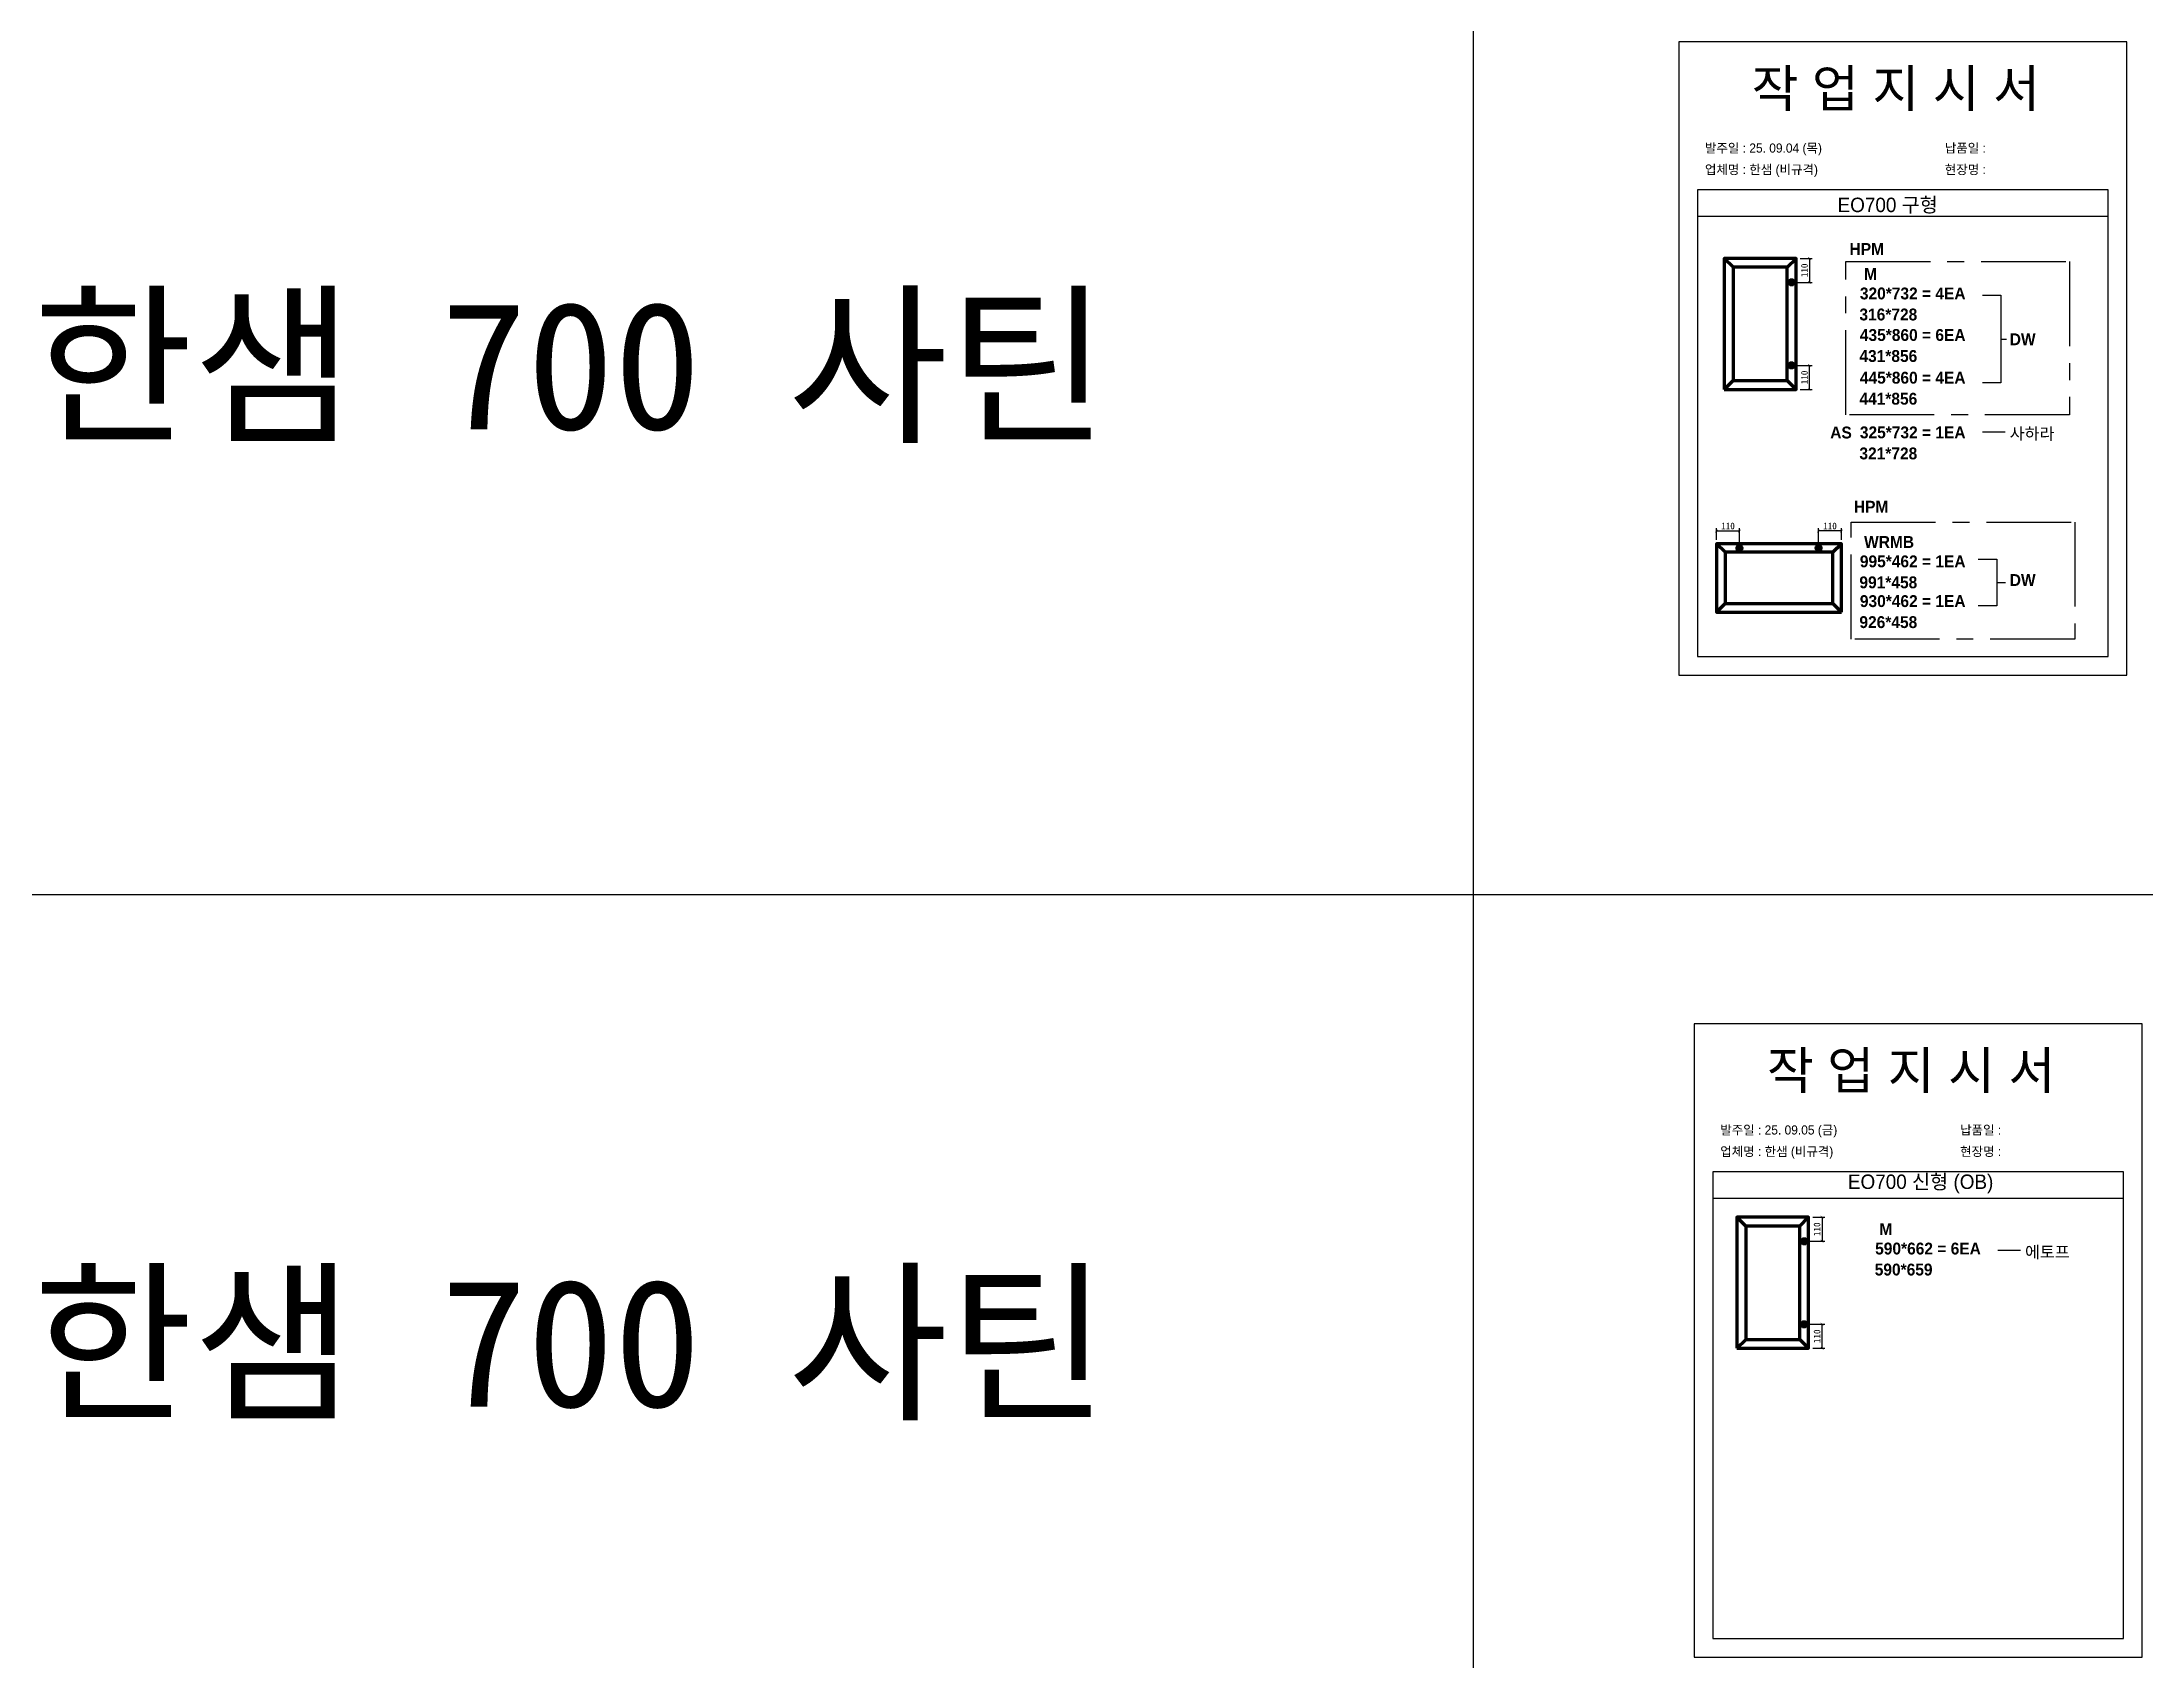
# Model space of a CAD drawing. Header units: millimetres. Extents: x -44117 to 256353, y -2095463 to 65325.
# Drawn here: x 104930 to 112809, y -286434 to -280373 of the extents above; entities that cross this region are included whole.
import ezdxf

# ---------------------------------------------------------------- set-up
doc = ezdxf.new("R2010")
doc.units = ezdxf.units.MM
doc.header["$LTSCALE"] = 10
doc.linetypes.add('CENTER', pattern=[50.8, 31.75, -6.35, 6.35, -6.35])
doc.layers.add('cen', color=1, linetype='CENTER')
doc.layers.add('Layer1', color=7, linetype='Continuous', lineweight=70)
doc.styles.add('MtX_Gulim', font='')
doc.styles.get('MtX_Gulim').set_extended_font_data('Gulim', bold=True)
doc.dimstyles.new('ISO-25', dxfattribs={"dimtxt": 2.5, "dimasz": 2.5, "dimexe": 1, "dimexo": 1, "dimtad": 1, "dimtxsty": 'Standard', "dimblk": 'ARCHTICK', "dimcen": 2.5, "dimadec": 0, "dimazin": 0, "dimtfac": 1, "dimtmove": 0, "dimatfit": 3, "dimfxl": 0, "dimarcsym": 0})

msp = doc.modelspace()

# ---------------------------------------------------------------- texts
at = {"color": 242, "linetype": 'Continuous', "true_color": 0xcd2027, "style": 'MtX_Gulim'}
for s, p in [('HPM', (111711.76596, -281172.48534)), ('316*728', (111748.83686, -281418.11702)), ('431*856', (111748.83686, -281573.98932)), ('441*856', (111748.83686, -281734.34716)), ('AS', (111639.32337, -281861.09374)), ('321*728', (111748.83686, -281939.56033)), ('HPM', (111728.07414, -282139.65829)), ('991*458', (111748.83686, -282423.50341)), ('926*458', (111748.83686, -282572.64742)), ('590*659', (111806.20616, -285002.45085))]:
    msp.add_text(s, height=44.508282, dxfattribs=at).set_placement(p)
at = {"linetype": 'Continuous', "style": 'MtX_Gulim'}
for s, height, p in [('320*732 = 4EA', 44.508282, (111750.49373, -281339.23577)), ('M', 44.50828, (111766.29736, -281266.50843)), ('435*860 = 6EA', 44.508282, (111750.49373, -281495.10808)), ('DW', 44.508282, (112312.80635, -281511.38903)), ('445*860 = 4EA', 44.508282, (111750.49373, -281655.46591)), ('325*732 = 1EA', 44.508282, (111750.49373, -281860.67909)), ('사하라', 44.508282, (112312.80635, -281865.29765)), ('WRMB', 44.508282, (111766.29736, -282271.89483)), ('995*462 = 1EA', 44.508282, (111750.49373, -282344.62217)), ('DW', 44.508282, (112312.80635, -282414.72953)), ('930*462 = 1EA', 44.508282, (111750.49373, -282493.76617)), ('M', 44.50828, (111823.66666, -284850.84227)), ('590*662 = 6EA', 44.508282, (111807.86304, -284923.56961)), ('에토프', 44.508282, (112370.17565, -284936.48641))]:
    msp.add_text(s, height=height, dxfattribs=at).set_placement(p)
at = {"attachment_point": 1}
for s, width, gutter_width, heights, insert, char_height in [('{\\fGulim|b0|i0|c129|p50;작 업 지 시 서}', 3307.3198183, 12.5, [-155.84554], (111344.37619, -280477.44915), 140), ('{\\fGulim|b0|i0|c129|p50;발주일 : 25. 09.04 (목)}', 3307.3198183, 12.5, [34.50412], (111169.16683, -280754.16957), 34.3), ('{\\fGulim|b0|i0|c129|p50;납품일 :}', 3307.3198183, 12.5, [37.67976], (112069.14481, -280754.16957), 34.3), ('{\\fGulim|b0|i0|c129|p50;업체명 : 한샘 (비규격)}', 3307.3198183, 12.5, [36.11279], (111169.16683, -280834.82575), 34.3), ('{\\fGulim|b0|i0|c129|p50;현장명 : }', 3307.3198183, 12.5, [-38.2735], (112069.14481, -280834.82575), 34.3), ('{\\fGulim|b0|i0|c129|p50;EO700 구형}', 5224.9748335, 19.74777, [57.05176], (111666.88042, -280957.49564), 54.1878762), ('{\\f굴림|b0|i0|c129|p50;한샘} 700 {\\f굴림|b0|i0|c129|p50;사틴}', 5072.1082947, 2395.6482, [-533.35869], (104895.62473, -281347.9581), 479.1296392), ('{\\fGulim|b0|i0|c129|p50;작 업 지 시 서}', 3307.3198183, 12.5, [-155.84554], (111401.8937, -284162.36332), 140), ('{\\fGulim|b0|i0|c129|p50;발주일 : 25. 09.05 (금)}', 3307.3198183, 12.5, [34.50412], (111226.68435, -284439.08374), 34.3), ('{\\fGulim|b0|i0|c129|p50;납품일 :}', 3307.3198183, 12.5, [37.67976], (112126.66233, -284439.08374), 34.3), ('{\\fGulim|b0|i0|c129|p50;업체명 : 한샘 (비규격)}', 3307.3198183, 12.5, [36.11279], (111226.68435, -284519.73992), 34.3), ('{\\fGulim|b0|i0|c129|p50;현장명 : }', 3307.3198183, 12.5, [-38.2735], (112126.66233, -284519.73992), 34.3), ('{\\fGulim|b0|i0|c129|p50;EO700 신형 (OB)}', 5224.9748335, 19.74777, [57.05176], (111705.63577, -284623.50488), 54.1878762), ('{\\f굴림|b0|i0|c129|p50;한샘} 700 {\\f굴림|b0|i0|c129|p50;사틴}', 5072.1082947, 2395.6482, [-533.35869], (104895.62473, -285016.07699), 479.1296392)]:
    msp.add_mtext_dynamic_manual_height_columns(s, width=width, gutter_width=gutter_width, heights=heights, dxfattribs=dict(at, insert=insert, char_height=char_height))

# ---------------------------------------------------------------- blocks, each defined once
blk = doc.blocks.new('_ArchTick')
at = {"color": 0, "linetype": 'ByBlock', "const_width": 0.15}
blk.add_lwpolyline([(-0.5, -0.5), (0.5, 0.5)], dxfattribs=at)
blk = doc.blocks.new('*D3265')
at = {"color": 0, "lineweight": -2}
for p, q in [((111573.4, -284783.9), (111618.6, -284783.9)), ((111608.6, -284783.9), (111608.6, -284874)), ((111556.2, -284874), (111618.6, -284874))]:
    blk.add_line(p, q, dxfattribs=at)
at = {"layer": 'Defpoints', "color": 0}
for p in [(111558.4, -284783.9), (111541.2, -284874), (111608.6, -284874)]:
    blk.add_point(p, dxfattribs=at)
at = {"color": 0, "lineweight": -2, "xscale": 10, "yscale": 10, "zscale": 10}
for p, rotation in [((111608.6, -284783.9), 90), ((111608.6, -284874), 270)]:
    blk.add_blockref('_ArchTick', p, dxfattribs=dict(at, rotation=rotation))
at = {"color": 0, "insert": (111589.8, -284828.9), "char_height": 25, "attachment_point": 5, "rotation": 90}
blk.add_mtext('110', dxfattribs=at)
blk = doc.blocks.new('*D3266')
at = {"color": 0, "lineweight": -2}
for p, q in [((111556.2, -285185.5), (111618.6, -285185.5)), ((111608.6, -285275.7), (111608.6, -285185.5)), ((111573.4, -285275.7), (111618.6, -285275.7))]:
    blk.add_line(p, q, dxfattribs=at)
at = {"layer": 'Defpoints', "color": 0}
for p in [(111541.2, -285185.5), (111608.6, -285185.5), (111558.4, -285275.7)]:
    blk.add_point(p, dxfattribs=at)
at = {"color": 0, "lineweight": -2, "xscale": 10, "yscale": 10, "zscale": 10}
for p, rotation in [((111608.6, -285185.5), 90), ((111608.6, -285275.7), 270)]:
    blk.add_blockref('_ArchTick', p, dxfattribs=dict(at, rotation=rotation))
at = {"color": 0, "insert": (111589.8, -285230.6), "char_height": 25, "attachment_point": 5, "rotation": 90}
blk.add_mtext('110', dxfattribs=at)
blk = doc.blocks.new('*D3261')
at = {"color": 0, "lineweight": -2}
for p, q in [((111526, -281185.3), (111571.3, -281185.3)), ((111561.3, -281185.3), (111561.3, -281275.4)), ((111508.9, -281275.4), (111571.3, -281275.4))]:
    blk.add_line(p, q, dxfattribs=at)
at = {"layer": 'Defpoints', "color": 0}
for p in [(111511, -281185.3), (111493.9, -281275.4), (111561.3, -281275.4)]:
    blk.add_point(p, dxfattribs=at)
at = {"color": 0, "lineweight": -2, "xscale": 10, "yscale": 10, "zscale": 10}
for p, rotation in [((111561.3, -281185.3), 90), ((111561.3, -281275.4), 270)]:
    blk.add_blockref('_ArchTick', p, dxfattribs=dict(at, rotation=rotation))
at = {"color": 0, "insert": (111542.5, -281230.3), "char_height": 25, "attachment_point": 5, "rotation": 90}
blk.add_mtext('110', dxfattribs=at)
blk = doc.blocks.new('*D3262')
at = {"color": 0, "lineweight": -2}
for p, q in [((111508.9, -281586.9), (111571.3, -281586.9)), ((111561.3, -281677.1), (111561.3, -281586.9)), ((111526, -281677.1), (111571.3, -281677.1))]:
    blk.add_line(p, q, dxfattribs=at)
at = {"layer": 'Defpoints', "color": 0}
for p in [(111493.9, -281586.9), (111561.3, -281586.9), (111511, -281677.1)]:
    blk.add_point(p, dxfattribs=at)
at = {"color": 0, "lineweight": -2, "xscale": 10, "yscale": 10, "zscale": 10}
for p, rotation in [((111561.3, -281586.9), 90), ((111561.3, -281677.1), 270)]:
    blk.add_blockref('_ArchTick', p, dxfattribs=dict(at, rotation=rotation))
at = {"color": 0, "insert": (111542.5, -281632), "char_height": 25, "attachment_point": 5, "rotation": 90}
blk.add_mtext('110', dxfattribs=at)
blk = doc.blocks.new('*D3263')
at = {"color": 0, "lineweight": -2}
for p, q in [((111212.8, -282241.3), (111212.8, -282198.4)), ((111212.8, -282208.4), (111298.7, -282208.4)), ((111298.7, -282257.7), (111298.7, -282198.4))]:
    blk.add_line(p, q, dxfattribs=at)
at = {"layer": 'Defpoints', "color": 0}
for p in [(111298.7, -282208.4), (111212.8, -282256.3), (111298.7, -282272.7)]:
    blk.add_point(p, dxfattribs=at)
at = {"color": 0, "lineweight": -2, "xscale": 10, "yscale": 10, "zscale": 10, "rotation": 180}
blk.add_blockref('_ArchTick', (111212.8, -282208.4), dxfattribs=at)
at = {"color": 0, "lineweight": -2, "xscale": 10, "yscale": 10, "zscale": 10}
blk.add_blockref('_ArchTick', (111298.7, -282208.4), dxfattribs=at)
at = {"color": 0, "insert": (111255.7, -282189.7), "char_height": 25, "attachment_point": 5}
blk.add_mtext('110', dxfattribs=at)
blk = doc.blocks.new('*D3264')
at = {"color": 0, "lineweight": -2}
for p, q in [((111595.5, -282257.7), (111595.5, -282198.4)), ((111681.3, -282208.4), (111595.5, -282208.4)), ((111681.3, -282241.3), (111681.3, -282198.4))]:
    blk.add_line(p, q, dxfattribs=at)
at = {"layer": 'Defpoints', "color": 0}
for p in [(111595.5, -282208.4), (111595.5, -282272.7), (111681.3, -282256.3)]:
    blk.add_point(p, dxfattribs=at)
at = {"color": 0, "lineweight": -2, "xscale": 10, "yscale": 10, "zscale": 10, "rotation": 180}
blk.add_blockref('_ArchTick', (111595.5, -282208.4), dxfattribs=at)
at = {"color": 0, "lineweight": -2, "xscale": 10, "yscale": 10, "zscale": 10}
blk.add_blockref('_ArchTick', (111681.3, -282208.4), dxfattribs=at)
at = {"color": 0, "insert": (111638.4, -282189.7), "char_height": 25, "attachment_point": 5}
blk.add_mtext('110', dxfattribs=at)

# ---------------------------------------------------------------- dimensions: what is measured, and where the dimension line sits
for base, p1, p2, angle, picture, middle in [((111561.28223, -281275.40935), (111511.04933, -281185.27466), (111493.86108, -281275.40935), 90, '*D3261', (111542.53223, -281230.34201)), ((111561.28223, -281586.94576), (111511.04933, -281677.08045), (111493.86108, -281586.94576), 270, '*D3262', (111542.53223, -281632.0131)), ((111298.65917, -282208.42517), (111212.78893, -282256.28146), (111298.65917, -282272.6565), 180, '*D3263', (111255.72405, -282189.67517)), ((111608.59074, -284874.01142), (111558.35783, -284783.87674), (111541.16958, -284874.01142), 90, '*D3265', (111589.84074, -284828.94408)), ((111608.59074, -285185.54783), (111558.35783, -285275.68252), (111541.16958, -285185.54783), 270, '*D3266', (111589.84074, -285230.61518))]:
    dim = msp.add_linear_dim(base=base, p1=p1, p2=p2, angle=angle, text='110', dimstyle='ISO-25', override={"dimscale": 10, "dimasz": 1, "dimexo": 1.5, "dimtxsty": 'Standard'})
    dim.commit()
    dim.dimension.update_dxf_attribs({"geometry": picture, "text_midpoint": middle})
dim = msp.add_linear_dim(base=(111595.4562, -282208.42517), p1=(111681.32644, -282256.28146), p2=(111595.4562, -282272.6565), text='110', dimstyle='ISO-25', override={"dimscale": 10, "dimasz": 1, "dimexo": 1.5, "dimtxsty": 'Standard'})
dim.commit()
dim.dimension.update_dxf_attribs({"geometry": '*D3264', "text_midpoint": (111638.39132, -282189.67517)})

# ---------------------------------------------------------------- linework, layer by layer
for p, q in [((112681.56958, -280928.45636), (111141.56958, -280928.45636)), ((112681.56958, -281028.45636), (111141.56958, -281028.45636)), ((112279.49876, -281488.03455), (112300.80505, -281488.03455)), ((112210.87194, -281836.72299), (112295.49673, -281836.72299)), ((112264.21206, -282401.70992), (112296.73218, -282401.70992)), ((112739.0871, -284613.37053), (111199.0871, -284613.37053)), ((112739.0871, -284713.37053), (111199.0871, -284713.37053)), ((112268.24124, -284907.91175), (112352.86604, -284907.91175))]:
    msp.add_line(p, q)
at = {"color": 1}
msp.add_line((104015.69829, -283572.25708), (196284.84516, -283572.25708), dxfattribs=at)
msp.add_line((104015.69829, -283572.25708), (196284.84516, -283572.25708), dxfattribs=at)
for p in [(110300.49669, 21924.9366), (110300.49669, 14161.07811), (110300.49669, 18584.38997), (110300.49669, 10820.53148), (110300.49669, 18627.87121), (110300.49669, 10864.01272), (110300.49669, 15287.32457), (110300.49669, 7523.46608), (110300.49669, 3746.75115), (110300.49669, 21924.9366), (110300.49669, 14161.07811), (110300.49669, 18584.38997), (110300.49669, 10820.53148), (110300.49669, 18627.87121), (110300.49669, 10864.01272), (110300.49669, 15287.32457), (110300.49669, 7523.46608), (110300.49669, 3746.75115), (110300.49669, 21924.9366), (110300.49669, 14161.07811), (110300.49669, 18584.38997), (110300.49669, 10820.53148), (110300.49669, 18627.87121), (110300.49669, 10864.01272), (110300.49669, 15287.32457), (110300.49669, 7523.46608), (110300.49669, 3746.75115), (110300.49669, 21924.9366), (110300.49669, 14161.07811), (110300.49669, 18584.38997), (110300.49669, 10820.53148), (110300.49669, 18627.87121), (110300.49669, 10864.01272), (110300.49669, 15287.32457), (110300.49669, 7523.46608), (110300.49669, 3746.75115), (110300.49669, 21924.9366), (110300.49669, 14161.07811), (110300.49669, 18584.38997), (110300.49669, 10820.53148), (110300.49669, 18627.87121), (110300.49669, 10864.01272), (110300.49669, 15287.32457), (110300.49669, 7523.46608), (110300.49669, 3746.75115), (110300.49669, 21924.9366), (110300.49669, 14161.07811), (110300.49669, 18584.38997), (110300.49669, 10820.53148), (110300.49669, 18627.87121), (110300.49669, 10864.01272), (110300.49669, 15287.32457), (110300.49669, 7523.46608), (110300.49669, 3746.75115), (110300.49669, 21924.9366), (110300.49669, 14161.07811), (110300.49669, 18584.38997), (110300.49669, 10820.53148), (110300.49669, 18627.87121), (110300.49669, 10864.01272), (110300.49669, 15287.32457), (110300.49669, 7523.46608), (110300.49669, 3746.75115), (110300.49669, 21924.9366), (110300.49669, 14161.07811), (110300.49669, 18584.38997), (110300.49669, 10820.53148), (110300.49669, 18627.87121), (110300.49669, 10864.01272), (110300.49669, 15287.32457), (110300.49669, 7523.46608), (110300.49669, 3746.75115), (110300.49669, 21924.9366), (110300.49669, 14161.07811), (110300.49669, 18584.38997), (110300.49669, 10820.53148), (110300.49669, 18627.87121), (110300.49669, 10864.01272), (110300.49669, 15287.32457), (110300.49669, 7523.46608), (110300.49669, 3746.75115), (110300.49669, 21924.9366), (110300.49669, 14161.07811), (110300.49669, 18584.38997), (110300.49669, 10820.53148), (110300.49669, 18627.87121), (110300.49669, 10864.01272), (110300.49669, 15287.32457), (110300.49669, 7523.46608), (110300.49669, 3746.75115), (110300.49669, 12702.87182), (110300.49669, 4939.01333), (110300.49669, 9362.32519), (110300.49669, 1598.4667), (110300.49669, 9405.80642), (110300.49669, 1641.94794), (110300.49669, 6065.25979), (110300.49669, -1698.5987), (110300.49669, -5475.31363), (110300.49669, 12702.87182), (110300.49669, 4939.01333), (110300.49669, 9362.32519), (110300.49669, 1598.4667), (110300.49669, 9405.80642), (110300.49669, 1641.94794), (110300.49669, 6065.25979), (110300.49669, -1698.5987), (110300.49669, -5475.31363), (110300.49669, 12702.87182), (110300.49669, 4939.01333), (110300.49669, 9362.32519), (110300.49669, 1598.4667), (110300.49669, 9405.80642), (110300.49669, 1641.94794), (110300.49669, 6065.25979), (110300.49669, -1698.5987), (110300.49669, -5475.31363), (110300.49669, 12702.87182), (110300.49669, 4939.01333), (110300.49669, 9362.32519), (110300.49669, 1598.4667), (110300.49669, 9405.80642), (110300.49669, 1641.94794), (110300.49669, 6065.25979), (110300.49669, -1698.5987), (110300.49669, -5475.31363), (110300.49669, 12702.87182), (110300.49669, 4939.01333), (110300.49669, 9362.32519), (110300.49669, 1598.4667), (110300.49669, 9405.80642), (110300.49669, 1641.94794), (110300.49669, 6065.25979), (110300.49669, -1698.5987), (110300.49669, -5475.31363)]:
    msp.add_xline(p, (0, 1), dxfattribs=at)
for points in [[(111071.56958, -282749.28664), (112751.56958, -282749.28664), (112751.56958, -280373.28664), (111071.56958, -280373.28664)], [(111129.0871, -286434.20081), (112809.0871, -286434.20081), (112809.0871, -284058.20081), (111129.0871, -284058.20081)]]:
    msp.add_lwpolyline(points, close=True)
for points in [[(111141.56958, -280928.45636), (111141.56958, -282679.28664), (112681.56958, -282679.28664), (112681.56958, -280928.45636)], [(112210.87194, -281323.57791), (112279.49876, -281323.57791), (112279.49876, -281652.4912), (112210.87194, -281652.4912)], [(112194.68629, -282314.24201), (112264.21206, -282314.24201), (112264.21206, -282489.17783), (112194.68629, -282489.17783)], [(111199.0871, -284613.37053), (111199.0871, -286364.20081), (112739.0871, -286364.20081), (112739.0871, -284613.37053)]]:
    msp.add_lwpolyline(points)
at = {"layer": 'cen'}
for points in [[(111697.5306, -281197.32954), (112537.4171, -281197.32954), (112537.4171, -281772.50166), (111697.5306, -281772.50166)], [(111717.30886, -282174.80807), (112557.19536, -282174.80807), (112557.19536, -282614.39039), (111717.30886, -282614.39039)]]:
    msp.add_lwpolyline(points, close=True, dxfattribs=at)
at = {"layer": 'Layer1'}
for p, q in [((111275.45987, -281218.9303), (111241.80423, -281185.27466)), ((111477.39369, -281218.9303), (111511.04933, -281185.27466)), ((111493.86108, -281261.42001), (111493.86108, -281289.39869)), ((111493.86108, -281600.9351), (111493.86108, -281572.95642)), ((111241.80423, -281677.08045), (111275.45987, -281643.42481)), ((111511.04933, -281677.08045), (111477.39369, -281643.42481)), ((111477.39369, -281643.42481), (111511.04933, -281677.08045)), ((111244.85225, -282288.34479), (111212.78893, -282256.28146)), ((111285.33169, -282272.6565), (111311.98665, -282272.6565)), ((111608.78368, -282272.6565), (111582.12872, -282272.6565)), ((111681.32644, -282256.28146), (111649.26312, -282288.34479)), ((111649.26312, -282288.34479), (111681.32644, -282256.28146)), ((111244.85225, -282480.72473), (111212.78893, -282512.78806)), ((111681.32644, -282512.78806), (111649.26312, -282480.72473)), ((111322.76837, -284817.53237), (111289.11274, -284783.87674)), ((111524.70219, -284817.53237), (111558.35783, -284783.87674)), ((111541.16958, -284860.02208), (111541.16958, -284888.00077)), ((111541.16958, -285199.53718), (111541.16958, -285171.55849)), ((111289.11274, -285275.68252), (111322.76837, -285242.02688)), ((111558.35783, -285275.68252), (111524.70219, -285242.02688)), ((111524.70219, -285242.02688), (111558.35783, -285275.68252))]:
    msp.add_line(p, q, dxfattribs=at)
for points in [[(111241.80423, -281677.08045), (111511.04933, -281677.08045), (111511.04933, -281185.27466), (111241.80423, -281185.27466)], [(111275.45987, -281643.42481), (111477.39369, -281643.42481), (111477.39369, -281218.9303), (111275.45987, -281218.9303)], [(111507.85042, -281275.40935), (111479.87173, -281275.40935)], [(111507.85042, -281586.94576), (111479.87173, -281586.94576)], [(111681.32644, -282512.78806), (111681.32644, -282256.28146), (111212.78893, -282256.28146), (111212.78893, -282512.78806)], [(111649.26312, -282480.72473), (111649.26312, -282288.34479), (111244.85225, -282288.34479), (111244.85225, -282480.72473)], [(111298.65917, -282259.32902), (111298.65917, -282285.98398)], [(111595.4562, -282259.32902), (111595.4562, -282285.98398)], [(111289.11274, -285275.68252), (111558.35783, -285275.68252), (111558.35783, -284783.87674), (111289.11274, -284783.87674)], [(111322.76837, -285242.02688), (111524.70219, -285242.02688), (111524.70219, -284817.53237), (111322.76837, -284817.53237)], [(111555.15893, -284874.01142), (111527.18024, -284874.01142)], [(111555.15893, -285185.54783), (111527.18024, -285185.54783)]]:
    msp.add_lwpolyline(points, close=True, dxfattribs=at)
for centre, radius in [((111493.86108, -281275.40935), 9.32623), ((111493.86108, -281586.94576), 9.32623), ((111298.65917, -282272.6565), 8.88499), ((111595.4562, -282272.6565), 8.88499), ((111541.16958, -284874.01142), 9.32623), ((111541.16958, -285185.54783), 9.32623)]:
    msp.add_circle(centre, radius, dxfattribs=at)

msp.set_redraw_order([(e.dxf.handle, doc.entitydb.next_handle()) for e in msp.query("TEXT MTEXT ATTDEF DIMENSION ARC_DIMENSION")])  # texts and dimensions are drawn at this point

doc.saveas('drawing.dxf')
